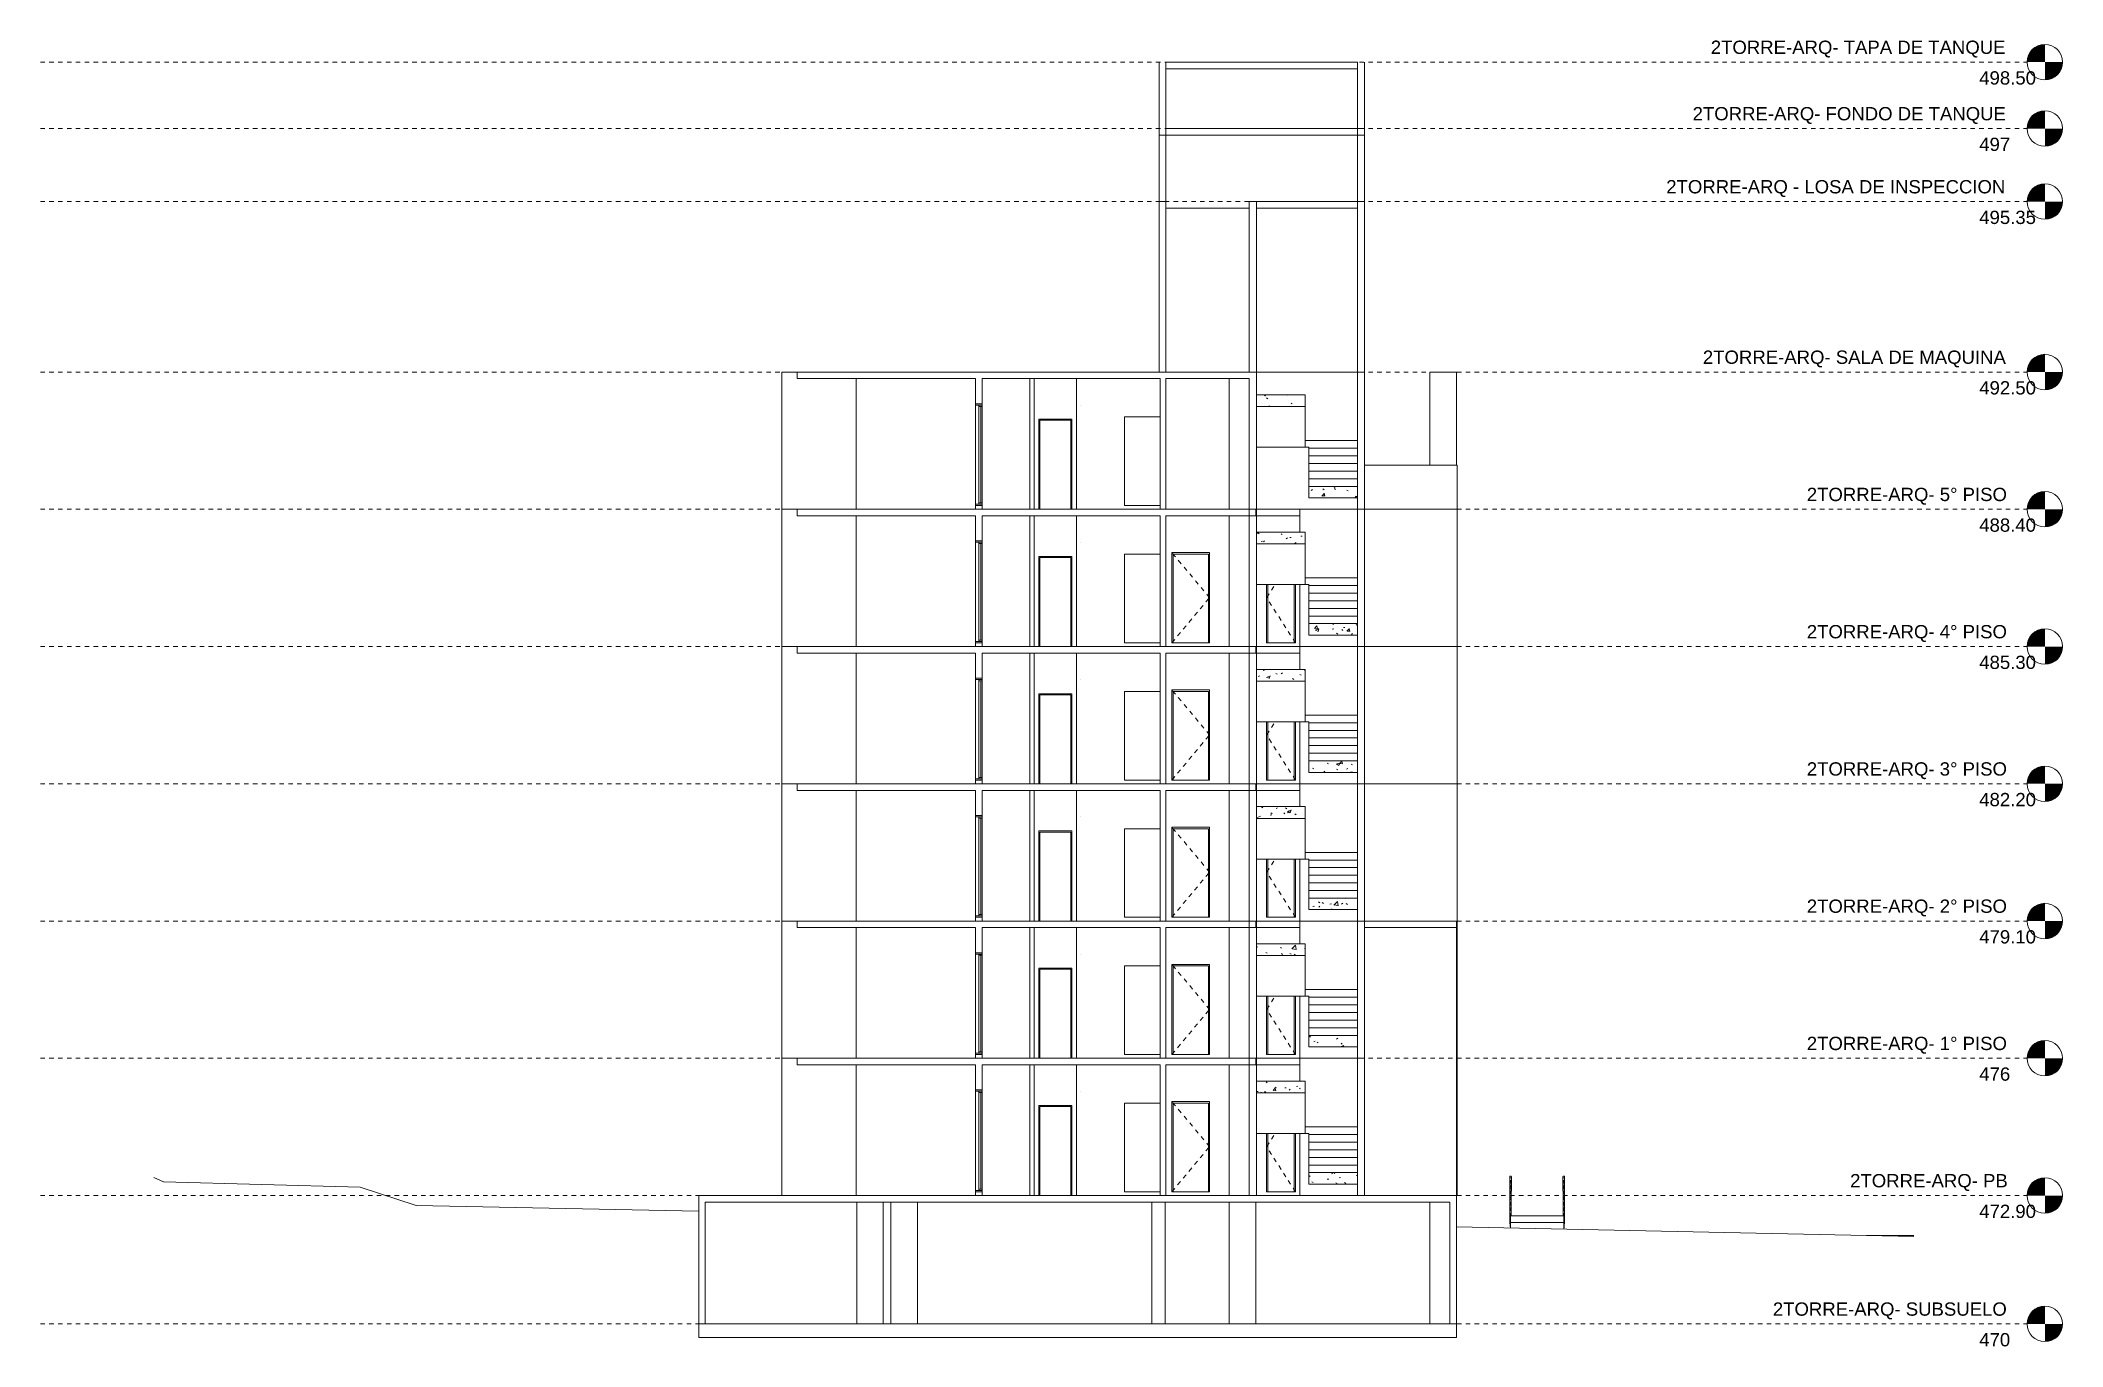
# Model space of a CAD drawing. Header units: millimetres. Extents: x 539 to 842, y -453 to -96.
# Drawn here: x 543.03 to 588.71, y -314.34 to -284.84 of the extents above; entities that cross this region are included whole.
import ezdxf

# ---------------------------------------------------------------- set-up
doc = ezdxf.new("R2010")
doc.units = ezdxf.units.MM
doc.header["$LTSCALE"] = 0.1
doc.linetypes.add('Dash', pattern=[0.006, 0.003, -0.003])
doc.linetypes.add('HIDDEN', pattern=[0.375, 0.25, -0.125])
doc.layers.get('0').update_dxf_attribs({"lineweight": 5})
doc.styles.add('Arial', font='arial.ttf', dxfattribs={"height": 0.245883})

msp = doc.modelspace()

# ---------------------------------------------------------------- texts
at = {"color": 8, "lineweight": 18, "char_height": 0.3, "attachment_point": 1, "style": 'Arial'}
for s, insert, width in [('2TORRE-ARQ- TAPA DE TANQUE', (580.761, -284.847), 8.19325), ('498.50', (586.826, -285.539), 0.86582), ('2TORRE-ARQ- FONDO DE TANQUE', (580.351, -286.347), 8.69029), ('497', (586.826, -287.039), 0.86582), ('2TORRE-ARQ - LOSA DE INSPECCION', (579.755, -287.997), 9.41181), ('495.35', (586.826, -288.689), 0.86582), ('2TORRE-ARQ- SALA DE MAQUINA', (580.582, -291.847), 8.4097), ('492.50', (586.826, -292.539), 0.86582), ('2TORRE-ARQ- 5° PISO', (582.93, -294.947), 5.56371), ('488.40', (586.826, -295.639), 0.86582), ('2TORRE-ARQ- 4° PISO', (582.93, -298.047), 5.56371), ('485.30', (586.826, -298.739), 0.86582), ('2TORRE-ARQ- 3° PISO', (582.93, -301.147), 5.56371), ('482.20', (586.826, -301.839), 0.86582), ('2TORRE-ARQ- 2° PISO', (582.93, -304.247), 5.56371), ('479.10', (586.826, -304.939), 0.86582), ('2TORRE-ARQ- 1° PISO', (582.93, -307.347), 5.56371), ('476', (586.826, -308.039), 0.86582), ('2TORRE-ARQ- PB', (583.909, -310.447), 4.37721), ('472.90', (586.826, -311.139), 0.86582), ('2TORRE-ARQ- SUBSUELO', (582.163, -313.347), 6.49367), ('470', (586.826, -314.039), 0.86582)]:
    msp.add_mtext(s, dxfattribs=dict(at, insert=insert, width=width))

# ---------------------------------------------------------------- blocks, each defined once
blk = doc.blocks.new('Level - M_Level Head - Circle-46083-Section 5')
h = blk.add_hatch(color=8)
edge = h.paths.add_edge_path(flags=0)
edge.add_line((24.474, 472.9), (24.074, 472.9))
edge.add_arc((24.474, 472.9), 0.4, 90, 180, ccw=False)
edge.add_line((24.474, 473.3), (24.474, 472.9))
h = blk.add_hatch(color=8)
edge = h.paths.add_edge_path(flags=0)
edge.add_line((24.474, 472.5), (24.474, 472.9))
edge.add_line((24.474, 472.9), (24.874, 472.9))
edge.add_arc((24.474, 472.9), 0.4, -90, 0, ccw=False)
at = {"color": 8}
blk.add_circle((24.474, 472.9), 0.4, dxfattribs=at)

# ---------------------------------------------------------------- linework, layer by layer
at = {"color": 8, "linetype": 'HIDDEN', "lineweight": 18}
for p, q in [((543.027, -285.332), (587.908, -285.332)), ((543.027, -286.832), (587.908, -286.832)), ((543.027, -288.482), (587.908, -288.482)), ((543.027, -292.332), (587.908, -292.332)), ((543.027, -295.432), (587.908, -295.432)), ((543.027, -298.532), (587.908, -298.532)), ((543.027, -301.632), (587.908, -301.632)), ((543.027, -304.732), (587.908, -304.732)), ((543.027, -307.832), (587.908, -307.832)), ((543.027, -310.932), (587.908, -310.932)), ((543.027, -313.832), (587.908, -313.832))]:
    msp.add_line(p, q, dxfattribs=at)
at = {"color": 8, "lineweight": 18}
for p, q in [((568.296, -285.332), (568.296, -292.332)), ((568.453, -285.332), (568.453, -288.632)), ((568.453, -285.332), (572.781, -285.332)), ((568.453, -285.482), (568.453, -285.332)), ((572.781, -285.482), (568.453, -285.482)), ((572.781, -285.332), (572.781, -295.432)), ((572.781, -285.332), (572.781, -285.482)), ((572.941, -295.432), (572.941, -285.332)), ((568.296, -286.982), (568.296, -286.832)), ((568.453, -286.832), (572.941, -286.832)), ((572.941, -286.832), (572.941, -286.982)), ((572.941, -286.982), (568.296, -286.982)), ((568.453, -288.482), (568.296, -288.482)), ((568.453, -292.332), (568.453, -288.482)), ((568.453, -288.632), (570.334, -288.632)), ((570.496, -288.482), (570.334, -288.482)), ((570.334, -288.482), (570.334, -292.332)), ((570.496, -310.932), (570.496, -288.482)), ((572.781, -288.482), (570.496, -288.482)), ((570.496, -288.632), (572.781, -288.632)), ((572.941, -288.482), (572.781, -288.482)), ((560.125, -292.332), (559.776, -292.332)), ((559.776, -292.332), (559.776, -295.432)), ((570.334, -292.332), (560.125, -292.332)), ((560.125, -292.332), (560.125, -292.482)), ((570.334, -292.332), (570.496, -292.332)), ((570.496, -292.332), (572.781, -292.332)), ((572.941, -292.332), (572.781, -292.332)), ((574.417, -292.332), (575.017, -292.332)), ((574.417, -294.432), (574.417, -292.332)), ((575.017, -294.432), (575.017, -292.332)), ((560.125, -292.482), (564.147, -292.482)), ((561.453, -292.482), (561.453, -295.432)), ((564.147, -292.482), (564.147, -293.047)), ((564.303, -293.047), (564.303, -292.482)), ((564.303, -292.482), (568.32, -292.482)), ((565.378, -295.432), (565.378, -292.482)), ((565.478, -292.482), (565.478, -295.432)), ((566.429, -295.432), (566.429, -292.482)), ((568.32, -292.482), (568.32, -295.432)), ((568.453, -295.432), (568.453, -292.482)), ((568.453, -292.482), (570.334, -292.482)), ((569.881, -295.432), (569.881, -292.482)), ((570.334, -292.482), (570.334, -310.932)), ((564.147, -293.047), (564.303, -293.047)), ((564.147, -293.047), (564.147, -293.077)), ((564.303, -293.047), (564.147, -293.047)), ((564.147, -293.077), (564.303, -293.077)), ((564.147, -295.317), (564.147, -293.077)), ((564.225, -293.077), (564.225, -293.107)), ((564.303, -293.077), (564.225, -293.077)), ((564.225, -293.107), (564.303, -293.107)), ((564.225, -295.287), (564.225, -293.107)), ((564.27, -293.107), (564.255, -293.107)), ((564.27, -295.287), (564.27, -293.107)), ((564.303, -293.077), (564.303, -293.047)), ((564.303, -293.107), (564.303, -293.077)), ((564.303, -295.287), (564.303, -293.107)), ((566.527, -293.082), (566.53, -293.082)), ((571.596, -292.848), (570.496, -292.848)), ((570.496, -292.848), (570.496, -293.114)), ((570.496, -293.114), (571.596, -293.114)), ((571.596, -293.114), (571.596, -292.848)), ((571.596, -293.114), (571.596, -293.197)), ((571.596, -293.197), (571.596, -293.369)), ((565.579, -295.432), (565.579, -293.397)), ((565.579, -293.397), (566.329, -293.397)), ((566.329, -293.397), (565.579, -293.397)), ((565.579, -295.432), (565.579, -293.397)), ((565.604, -293.422), (565.604, -295.432)), ((565.604, -293.422), (566.304, -293.422)), ((566.304, -295.432), (566.304, -293.422)), ((566.329, -293.397), (566.329, -295.432)), ((566.329, -293.397), (566.329, -295.432)), ((568.319, -293.347), (567.52, -293.347)), ((567.52, -293.347), (567.52, -295.347)), ((568.319, -293.312), (568.319, -295.347)), ((568.453, -293.312), (568.453, -295.347)), ((571.596, -293.369), (571.596, -293.541)), ((571.596, -293.541), (571.596, -293.713)), ((571.596, -293.713), (571.596, -293.886)), ((571.596, -294.032), (570.496, -294.032)), ((571.596, -293.882), (571.681, -293.882)), ((571.596, -293.886), (571.596, -294.032)), ((571.596, -294.032), (571.681, -294.032)), ((571.681, -293.882), (572.781, -293.882)), ((571.681, -294.054), (571.681, -294.032)), ((571.681, -294.226), (571.681, -294.054)), ((571.681, -294.054), (572.781, -294.054)), ((571.681, -294.398), (571.681, -294.226)), ((571.681, -294.226), (572.781, -294.226)), ((571.681, -294.571), (571.681, -294.398)), ((571.681, -294.398), (572.781, -294.398)), ((571.681, -294.743), (571.681, -294.571)), ((571.681, -294.571), (572.781, -294.571)), ((575.032, -294.432), (572.941, -294.432)), ((575.032, -294.432), (575.032, -295.432)), ((571.681, -294.915), (571.681, -294.743)), ((571.681, -294.743), (572.781, -294.743)), ((572.781, -294.915), (571.681, -294.915)), ((571.681, -294.915), (571.681, -295.174)), ((572.781, -295.174), (572.781, -294.915)), ((559.776, -295.432), (559.776, -310.932)), ((560.125, -295.432), (559.776, -295.432)), ((570.334, -295.432), (560.125, -295.432)), ((560.125, -295.432), (560.125, -295.582)), ((564.147, -295.317), (564.147, -295.347)), ((564.303, -295.317), (564.147, -295.317)), ((564.147, -295.347), (564.147, -295.432)), ((564.303, -295.347), (564.147, -295.347)), ((564.147, -295.347), (564.303, -295.347)), ((564.225, -295.287), (564.225, -295.317)), ((564.303, -295.287), (564.225, -295.287)), ((564.225, -295.317), (564.303, -295.317)), ((564.255, -295.287), (564.27, -295.287)), ((564.303, -295.317), (564.303, -295.287)), ((564.303, -295.347), (564.303, -295.317)), ((564.303, -295.432), (564.303, -295.347)), ((567.52, -295.347), (568.319, -295.347)), ((567.52, -295.347), (568.319, -295.347)), ((570.496, -295.432), (570.334, -295.432)), ((570.481, -295.582), (570.481, -295.432)), ((572.781, -295.432), (570.496, -295.432)), ((571.478, -295.432), (571.478, -295.948)), ((571.681, -295.174), (572.781, -295.174)), ((572.781, -295.432), (572.781, -310.932)), ((572.941, -295.432), (572.781, -295.432)), ((572.941, -310.932), (572.941, -295.432)), ((575.032, -295.432), (572.941, -295.432)), ((575.032, -295.432), (575.032, -310.932)), ((560.125, -295.582), (564.147, -295.582)), ((561.453, -295.582), (561.453, -298.532)), ((564.147, -295.582), (564.147, -296.147)), ((564.303, -296.147), (564.303, -295.582)), ((564.303, -295.582), (568.32, -295.582)), ((565.378, -298.532), (565.378, -295.582)), ((565.478, -295.582), (565.478, -298.532)), ((566.429, -298.532), (566.429, -295.582)), ((568.32, -295.582), (568.32, -298.532)), ((568.453, -298.532), (568.453, -295.582)), ((568.453, -295.582), (570.481, -295.582)), ((569.881, -298.532), (569.881, -295.582)), ((571.478, -295.582), (570.496, -295.582)), ((571.596, -295.948), (570.496, -295.948)), ((570.496, -295.948), (570.496, -296.214)), ((571.596, -296.214), (571.596, -295.948)), ((564.147, -296.147), (564.303, -296.147)), ((564.147, -296.147), (564.147, -296.177)), ((564.303, -296.147), (564.147, -296.147)), ((564.147, -296.177), (564.303, -296.177)), ((564.147, -298.417), (564.147, -296.177)), ((564.225, -296.177), (564.225, -296.207)), ((564.303, -296.177), (564.225, -296.177)), ((564.225, -296.207), (564.303, -296.207)), ((564.225, -298.387), (564.225, -296.207)), ((564.27, -296.207), (564.255, -296.207)), ((564.27, -298.387), (564.27, -296.207)), ((564.303, -296.177), (564.303, -296.147)), ((564.303, -296.207), (564.303, -296.177)), ((564.303, -298.387), (564.303, -296.207)), ((566.527, -296.182), (566.53, -296.182)), ((568.319, -296.447), (567.52, -296.447)), ((567.52, -296.447), (567.52, -298.447)), ((568.319, -296.412), (568.319, -298.447)), ((568.453, -296.412), (568.453, -298.447)), ((569.438, -296.412), (568.588, -296.412)), ((568.588, -296.412), (568.588, -298.447)), ((568.613, -298.447), (568.613, -296.447)), ((568.613, -296.447), (569.413, -296.447)), ((569.413, -296.447), (569.413, -298.447)), ((569.438, -298.447), (569.438, -296.412)), ((570.496, -296.214), (571.596, -296.214)), ((571.596, -296.214), (571.596, -296.297)), ((571.596, -296.297), (571.596, -296.469)), ((571.596, -296.469), (571.596, -296.641)), ((565.579, -298.532), (565.579, -296.497)), ((565.579, -296.497), (566.329, -296.497)), ((566.329, -296.497), (565.579, -296.497)), ((565.579, -298.532), (565.579, -296.497)), ((565.604, -296.522), (565.604, -298.532)), ((565.604, -296.522), (566.304, -296.522)), ((566.304, -298.532), (566.304, -296.522)), ((566.329, -296.497), (566.329, -298.532)), ((566.329, -296.497), (566.329, -298.532)), ((571.596, -296.641), (571.596, -296.813)), ((571.596, -296.813), (571.596, -296.986)), ((571.596, -297.132), (570.496, -297.132)), ((570.727, -298.447), (570.727, -297.132)), ((570.752, -298.447), (570.752, -297.132)), ((571.352, -297.132), (571.352, -298.447)), ((571.377, -297.132), (571.377, -298.447)), ((571.475, -297.132), (571.475, -298.532)), ((571.596, -296.982), (571.681, -296.982)), ((571.596, -296.986), (571.596, -297.132)), ((571.596, -297.132), (571.681, -297.132)), ((571.681, -296.982), (572.781, -296.982)), ((571.681, -297.154), (571.681, -297.132)), ((571.681, -297.326), (571.681, -297.154)), ((571.681, -297.154), (572.781, -297.154)), ((571.681, -297.498), (571.681, -297.326)), ((571.681, -297.326), (572.781, -297.326)), ((571.681, -297.671), (571.681, -297.498)), ((571.681, -297.498), (572.781, -297.498)), ((571.681, -297.843), (571.681, -297.671)), ((571.681, -297.671), (572.781, -297.671)), ((571.681, -298.015), (571.681, -297.843)), ((571.681, -297.843), (572.781, -297.843)), ((572.781, -298.015), (571.681, -298.015)), ((571.681, -298.015), (571.681, -298.274)), ((571.681, -298.274), (572.781, -298.274)), ((572.781, -298.274), (572.781, -298.015)), ((560.125, -298.532), (559.776, -298.532)), ((570.334, -298.532), (560.125, -298.532)), ((560.125, -298.532), (560.125, -298.682)), ((560.125, -298.682), (564.147, -298.682)), ((561.453, -298.682), (561.453, -301.632)), ((564.147, -298.417), (564.147, -298.447)), ((564.303, -298.417), (564.147, -298.417)), ((564.147, -298.447), (564.147, -298.532)), ((564.303, -298.447), (564.147, -298.447)), ((564.147, -298.447), (564.303, -298.447)), ((564.147, -298.682), (564.147, -299.247)), ((564.225, -298.387), (564.225, -298.417)), ((564.303, -298.387), (564.225, -298.387)), ((564.225, -298.417), (564.303, -298.417)), ((564.255, -298.387), (564.27, -298.387)), ((564.303, -298.417), (564.303, -298.387)), ((564.303, -298.447), (564.303, -298.417)), ((564.303, -298.532), (564.303, -298.447)), ((564.303, -299.247), (564.303, -298.682)), ((564.303, -298.682), (568.32, -298.682)), ((565.378, -301.632), (565.378, -298.682)), ((565.478, -298.682), (565.478, -301.632)), ((566.429, -301.632), (566.429, -298.682)), ((567.52, -298.447), (568.319, -298.447)), ((567.52, -298.447), (568.319, -298.447)), ((568.32, -298.682), (568.32, -301.632)), ((568.453, -301.632), (568.453, -298.682)), ((568.453, -298.682), (570.481, -298.682)), ((568.588, -298.447), (568.613, -298.447)), ((569.413, -298.447), (568.613, -298.447)), ((569.413, -298.447), (569.438, -298.447)), ((569.881, -301.632), (569.881, -298.682)), ((570.496, -298.532), (570.334, -298.532)), ((570.481, -298.682), (570.481, -298.532)), ((570.496, -298.532), (571.475, -298.532)), ((571.478, -298.682), (570.496, -298.682)), ((570.752, -298.447), (570.727, -298.447)), ((570.784, -298.447), (570.752, -298.447)), ((571.377, -298.447), (570.784, -298.447)), ((570.784, -298.447), (571.352, -298.447)), ((571.475, -298.532), (572.781, -298.532)), ((571.478, -298.532), (571.478, -299.048)), ((572.941, -298.532), (572.781, -298.532)), ((575.032, -298.532), (572.941, -298.532)), ((571.596, -299.048), (570.496, -299.048)), ((570.496, -299.048), (570.496, -299.314)), ((571.596, -299.314), (571.596, -299.048)), ((564.147, -299.247), (564.303, -299.247)), ((564.147, -299.247), (564.147, -299.277)), ((564.303, -299.247), (564.147, -299.247)), ((564.147, -299.277), (564.303, -299.277)), ((564.147, -301.517), (564.147, -299.277)), ((564.225, -299.277), (564.225, -299.307)), ((564.303, -299.277), (564.225, -299.277)), ((564.225, -299.307), (564.303, -299.307)), ((564.225, -301.487), (564.225, -299.307)), ((564.27, -299.307), (564.255, -299.307)), ((564.27, -301.487), (564.27, -299.307)), ((564.303, -299.277), (564.303, -299.247)), ((564.303, -299.307), (564.303, -299.277)), ((564.303, -301.487), (564.303, -299.307)), ((565.579, -301.632), (565.579, -299.597)), ((565.579, -299.597), (566.329, -299.597)), ((566.329, -299.597), (565.579, -299.597)), ((565.579, -301.632), (565.579, -299.597)), ((565.604, -299.622), (565.604, -301.632)), ((565.604, -299.622), (566.304, -299.622)), ((566.304, -301.632), (566.304, -299.622)), ((566.329, -299.597), (566.329, -301.632)), ((566.329, -299.597), (566.329, -301.632)), ((566.527, -299.282), (566.53, -299.282)), ((568.319, -299.547), (567.52, -299.547)), ((567.52, -299.547), (567.52, -301.547)), ((568.319, -299.512), (568.319, -301.547)), ((568.453, -299.512), (568.453, -301.547)), ((569.438, -299.512), (568.588, -299.512)), ((568.588, -299.512), (568.588, -301.547)), ((568.613, -301.547), (568.613, -299.547)), ((568.613, -299.547), (569.413, -299.547)), ((569.413, -299.547), (569.413, -301.547)), ((569.438, -301.547), (569.438, -299.512)), ((570.496, -299.314), (571.596, -299.314)), ((571.596, -299.314), (571.596, -299.397)), ((571.596, -299.397), (571.596, -299.569)), ((571.596, -299.569), (571.596, -299.741)), ((571.596, -299.741), (571.596, -299.913)), ((571.596, -299.913), (571.596, -300.086)), ((571.596, -300.082), (571.681, -300.082)), ((571.596, -300.086), (571.596, -300.232)), ((571.681, -300.082), (572.781, -300.082)), ((571.596, -300.232), (570.496, -300.232)), ((570.727, -301.547), (570.727, -300.232)), ((570.752, -301.547), (570.752, -300.232)), ((571.352, -300.232), (571.352, -301.547)), ((571.377, -300.232), (571.377, -301.547)), ((571.475, -300.232), (571.475, -301.632)), ((571.596, -300.232), (571.681, -300.232)), ((571.681, -300.254), (571.681, -300.232)), ((571.681, -300.426), (571.681, -300.254)), ((571.681, -300.254), (572.781, -300.254)), ((571.681, -300.598), (571.681, -300.426)), ((571.681, -300.426), (572.781, -300.426)), ((571.681, -300.771), (571.681, -300.598)), ((571.681, -300.598), (572.781, -300.598)), ((571.681, -300.943), (571.681, -300.771)), ((571.681, -300.771), (572.781, -300.771)), ((571.681, -301.115), (571.681, -300.943)), ((571.681, -300.943), (572.781, -300.943)), ((564.225, -301.487), (564.225, -301.517)), ((564.303, -301.487), (564.225, -301.487)), ((564.255, -301.487), (564.27, -301.487)), ((564.303, -301.517), (564.303, -301.487)), ((572.781, -301.115), (571.681, -301.115)), ((571.681, -301.115), (571.681, -301.374)), ((571.681, -301.374), (572.781, -301.374)), ((572.781, -301.374), (572.781, -301.115)), ((560.125, -301.632), (559.776, -301.632)), ((570.334, -301.632), (560.125, -301.632)), ((560.125, -301.632), (560.125, -301.782)), ((560.125, -301.782), (564.147, -301.782)), ((561.453, -301.782), (561.453, -304.732)), ((564.147, -301.517), (564.147, -301.547)), ((564.303, -301.517), (564.147, -301.517)), ((564.147, -301.547), (564.147, -301.632)), ((564.303, -301.547), (564.147, -301.547)), ((564.147, -301.547), (564.303, -301.547)), ((564.147, -301.782), (564.147, -302.347)), ((564.225, -301.517), (564.303, -301.517)), ((564.303, -301.547), (564.303, -301.517)), ((564.303, -301.632), (564.303, -301.547)), ((564.303, -302.347), (564.303, -301.782)), ((564.303, -301.782), (568.32, -301.782)), ((565.378, -304.732), (565.378, -301.782)), ((565.478, -301.782), (565.478, -304.732)), ((566.429, -304.732), (566.429, -301.782)), ((567.52, -301.547), (568.319, -301.547)), ((567.52, -301.547), (568.319, -301.547)), ((568.32, -301.782), (568.32, -304.732)), ((568.453, -304.732), (568.453, -301.782)), ((568.453, -301.782), (570.481, -301.782)), ((568.588, -301.547), (568.613, -301.547)), ((569.413, -301.547), (568.613, -301.547)), ((569.413, -301.547), (569.438, -301.547)), ((569.881, -304.732), (569.881, -301.782)), ((570.334, -301.632), (570.496, -301.632)), ((570.481, -301.782), (570.481, -301.632)), ((570.496, -301.632), (571.475, -301.632)), ((571.478, -301.782), (570.496, -301.782)), ((570.752, -301.547), (570.727, -301.547)), ((570.784, -301.547), (570.752, -301.547)), ((571.377, -301.547), (570.784, -301.547)), ((570.784, -301.547), (571.352, -301.547)), ((571.475, -301.632), (572.781, -301.632)), ((571.478, -301.632), (571.478, -302.148)), ((572.941, -301.632), (572.781, -301.632)), ((575.032, -301.632), (572.941, -301.632)), ((564.147, -302.347), (564.303, -302.347)), ((564.147, -302.347), (564.147, -302.377)), ((564.303, -302.347), (564.147, -302.347)), ((564.147, -302.377), (564.303, -302.377)), ((564.147, -304.617), (564.147, -302.377)), ((564.225, -302.377), (564.225, -302.407)), ((564.303, -302.377), (564.225, -302.377)), ((564.225, -302.407), (564.303, -302.407)), ((564.225, -304.587), (564.225, -302.407)), ((564.27, -302.407), (564.255, -302.407)), ((564.27, -304.587), (564.27, -302.407)), ((564.303, -302.377), (564.303, -302.347)), ((564.303, -302.407), (564.303, -302.377)), ((564.303, -304.587), (564.303, -302.407)), ((566.527, -302.382), (566.53, -302.382)), ((571.596, -302.148), (570.496, -302.148)), ((570.496, -302.148), (570.496, -302.414)), ((571.596, -302.414), (571.596, -302.148)), ((565.579, -304.732), (565.579, -302.697)), ((565.579, -302.697), (566.329, -302.697)), ((566.329, -302.697), (565.579, -302.697)), ((565.579, -304.732), (565.579, -302.697)), ((565.604, -302.722), (565.604, -304.732)), ((565.604, -302.722), (566.304, -302.722)), ((566.304, -304.732), (566.304, -302.722)), ((566.329, -302.697), (566.329, -304.732)), ((566.329, -302.697), (566.329, -304.732)), ((568.319, -302.647), (567.52, -302.647)), ((567.52, -302.647), (567.52, -304.647)), ((568.319, -302.612), (568.319, -304.647)), ((568.453, -302.612), (568.453, -304.647)), ((569.438, -302.612), (568.588, -302.612)), ((568.588, -302.612), (568.588, -304.647)), ((568.613, -304.647), (568.613, -302.647)), ((568.613, -302.647), (569.413, -302.647)), ((569.413, -302.647), (569.413, -304.647)), ((569.438, -304.647), (569.438, -302.612)), ((570.496, -302.414), (571.596, -302.414)), ((571.596, -302.414), (571.596, -302.497)), ((571.596, -302.497), (571.596, -302.669)), ((571.596, -302.669), (571.596, -302.841)), ((571.596, -302.841), (571.596, -303.013)), ((571.596, -303.013), (571.596, -303.186)), ((571.596, -303.182), (571.681, -303.182)), ((571.596, -303.186), (571.596, -303.332)), ((571.681, -303.182), (572.781, -303.182)), ((571.596, -303.332), (570.496, -303.332)), ((570.727, -304.647), (570.727, -303.332)), ((570.752, -304.647), (570.752, -303.332)), ((571.352, -303.332), (571.352, -304.647)), ((571.377, -303.332), (571.377, -304.647)), ((571.475, -303.332), (571.475, -304.732)), ((571.596, -303.332), (571.681, -303.332)), ((571.681, -303.354), (571.681, -303.332)), ((571.681, -303.526), (571.681, -303.354)), ((571.681, -303.354), (572.781, -303.354)), ((571.681, -303.698), (571.681, -303.526)), ((571.681, -303.526), (572.781, -303.526)), ((571.681, -303.871), (571.681, -303.698)), ((571.681, -303.698), (572.781, -303.698)), ((571.681, -304.043), (571.681, -303.871)), ((571.681, -303.871), (572.781, -303.871)), ((571.681, -304.215), (571.681, -304.043)), ((571.681, -304.043), (572.781, -304.043)), ((572.781, -304.215), (571.681, -304.215)), ((571.681, -304.215), (571.681, -304.474)), ((572.781, -304.474), (572.781, -304.215)), ((564.147, -304.617), (564.147, -304.647)), ((564.303, -304.617), (564.147, -304.617)), ((564.147, -304.647), (564.147, -304.732)), ((564.303, -304.647), (564.147, -304.647)), ((564.147, -304.647), (564.303, -304.647)), ((564.225, -304.587), (564.225, -304.617)), ((564.303, -304.587), (564.225, -304.587)), ((564.225, -304.617), (564.303, -304.617)), ((564.255, -304.587), (564.27, -304.587)), ((564.303, -304.617), (564.303, -304.587)), ((564.303, -304.647), (564.303, -304.617)), ((564.303, -304.732), (564.303, -304.647)), ((567.52, -304.647), (568.319, -304.647)), ((567.52, -304.647), (568.319, -304.647)), ((568.588, -304.647), (568.613, -304.647)), ((569.413, -304.647), (568.613, -304.647)), ((569.413, -304.647), (569.438, -304.647)), ((570.752, -304.647), (570.727, -304.647)), ((570.784, -304.647), (570.752, -304.647)), ((571.377, -304.647), (570.784, -304.647)), ((570.784, -304.647), (571.352, -304.647)), ((571.681, -304.474), (572.781, -304.474)), ((560.125, -304.732), (559.776, -304.732)), ((570.334, -304.732), (560.125, -304.732)), ((560.125, -304.732), (560.125, -304.882)), ((560.125, -304.882), (564.147, -304.882)), ((561.453, -304.882), (561.453, -307.832)), ((564.147, -304.882), (564.147, -305.447)), ((564.303, -305.447), (564.303, -304.882)), ((564.303, -304.882), (568.32, -304.882)), ((565.378, -307.832), (565.378, -304.882)), ((565.478, -304.882), (565.478, -307.832)), ((566.429, -307.832), (566.429, -304.882)), ((568.32, -304.882), (568.32, -307.832)), ((568.453, -307.832), (568.453, -304.882)), ((568.453, -304.882), (570.481, -304.882)), ((569.881, -307.832), (569.881, -304.882)), ((570.496, -304.732), (570.334, -304.732)), ((570.481, -304.882), (570.481, -304.732)), ((570.496, -304.732), (571.475, -304.732)), ((571.478, -304.882), (570.496, -304.882)), ((571.475, -304.732), (572.781, -304.732)), ((571.478, -304.732), (571.478, -305.248)), ((572.941, -304.732), (572.781, -304.732)), ((575.017, -304.732), (572.941, -304.732)), ((572.941, -304.882), (575.017, -304.882)), ((575.017, -304.732), (575.032, -304.732)), ((575.017, -304.882), (575.017, -304.732)), ((575.017, -310.932), (575.017, -304.882)), ((564.147, -305.447), (564.303, -305.447)), ((564.147, -305.447), (564.147, -305.477)), ((564.303, -305.447), (564.147, -305.447)), ((564.147, -305.477), (564.303, -305.477)), ((564.147, -307.717), (564.147, -305.477)), ((564.225, -305.477), (564.225, -305.507)), ((564.303, -305.477), (564.225, -305.477)), ((564.225, -305.507), (564.303, -305.507)), ((564.225, -307.687), (564.225, -305.507)), ((564.27, -305.507), (564.255, -305.507)), ((564.27, -307.687), (564.27, -305.507)), ((564.303, -305.477), (564.303, -305.447)), ((564.303, -305.507), (564.303, -305.477)), ((564.303, -307.687), (564.303, -305.507)), ((566.527, -305.482), (566.53, -305.482)), ((571.596, -305.248), (570.496, -305.248)), ((570.496, -305.248), (570.496, -305.514)), ((570.496, -305.514), (571.596, -305.514)), ((571.596, -305.514), (571.596, -305.248)), ((571.596, -305.514), (571.596, -305.597)), ((571.596, -305.597), (571.596, -305.769)), ((565.579, -307.832), (565.579, -305.797)), ((565.579, -305.797), (566.329, -305.797)), ((566.329, -305.797), (565.579, -305.797)), ((565.579, -307.832), (565.579, -305.797)), ((565.604, -305.822), (565.604, -307.832)), ((565.604, -305.822), (566.304, -305.822)), ((566.304, -307.832), (566.304, -305.822)), ((566.329, -305.797), (566.329, -307.832)), ((566.329, -305.797), (566.329, -307.832)), ((568.319, -305.747), (567.52, -305.747)), ((567.52, -305.747), (567.52, -307.747)), ((568.319, -305.712), (568.319, -307.747)), ((568.453, -305.712), (568.453, -307.747)), ((569.438, -305.712), (568.588, -305.712)), ((568.588, -305.712), (568.588, -307.747)), ((568.613, -307.747), (568.613, -305.747)), ((568.613, -305.747), (569.413, -305.747)), ((569.413, -305.747), (569.413, -307.747)), ((569.438, -307.747), (569.438, -305.712)), ((571.596, -305.769), (571.596, -305.941)), ((571.596, -305.941), (571.596, -306.113)), ((571.596, -306.432), (570.496, -306.432)), ((570.727, -307.747), (570.727, -306.432)), ((570.752, -307.747), (570.752, -306.432)), ((571.352, -306.432), (571.352, -307.747)), ((571.377, -306.432), (571.377, -307.747)), ((571.475, -306.432), (571.475, -308.348)), ((571.596, -306.113), (571.596, -306.286)), ((571.596, -306.282), (571.681, -306.282)), ((571.596, -306.286), (571.596, -306.432)), ((571.596, -306.432), (571.681, -306.432)), ((571.681, -306.282), (572.781, -306.282)), ((571.681, -306.454), (571.681, -306.432)), ((571.681, -306.626), (571.681, -306.454)), ((571.681, -306.454), (572.781, -306.454)), ((571.681, -306.798), (571.681, -306.626)), ((571.681, -306.626), (572.781, -306.626)), ((571.681, -306.971), (571.681, -306.798)), ((571.681, -306.798), (572.781, -306.798)), ((571.681, -307.143), (571.681, -306.971)), ((571.681, -306.971), (572.781, -306.971)), ((571.681, -307.315), (571.681, -307.143)), ((571.681, -307.143), (572.781, -307.143)), ((572.781, -307.315), (571.681, -307.315)), ((571.681, -307.315), (571.681, -307.574)), ((572.781, -307.574), (572.781, -307.315)), ((560.125, -307.832), (559.776, -307.832)), ((570.334, -307.832), (560.125, -307.832)), ((560.125, -307.832), (560.125, -307.982)), ((564.147, -307.717), (564.147, -307.747)), ((564.303, -307.717), (564.147, -307.717)), ((564.147, -307.747), (564.147, -307.832)), ((564.303, -307.747), (564.147, -307.747)), ((564.147, -307.747), (564.303, -307.747)), ((564.225, -307.687), (564.225, -307.717)), ((564.303, -307.687), (564.225, -307.687)), ((564.225, -307.717), (564.303, -307.717)), ((564.255, -307.687), (564.27, -307.687)), ((564.303, -307.717), (564.303, -307.687)), ((564.303, -307.747), (564.303, -307.717)), ((564.303, -307.832), (564.303, -307.747)), ((567.52, -307.747), (568.319, -307.747)), ((567.52, -307.747), (568.319, -307.747)), ((568.588, -307.747), (568.613, -307.747)), ((569.413, -307.747), (568.613, -307.747)), ((569.413, -307.747), (569.438, -307.747)), ((570.334, -307.832), (570.496, -307.832)), ((570.481, -307.982), (570.481, -307.832)), ((570.496, -307.832), (571.475, -307.832)), ((570.752, -307.747), (570.727, -307.747)), ((570.784, -307.747), (570.752, -307.747)), ((571.377, -307.747), (570.784, -307.747)), ((570.784, -307.747), (571.352, -307.747)), ((572.781, -307.832), (571.475, -307.832)), ((571.681, -307.574), (572.781, -307.574)), ((572.941, -307.832), (572.781, -307.832)), ((575.017, -307.832), (575.032, -307.832)), ((560.125, -307.982), (564.147, -307.982)), ((561.453, -307.982), (561.453, -310.932)), ((564.147, -307.982), (564.147, -308.547)), ((564.303, -308.547), (564.303, -307.982)), ((564.303, -307.982), (568.32, -307.982)), ((565.378, -310.932), (565.378, -307.982)), ((565.478, -307.982), (565.478, -310.932)), ((566.429, -310.932), (566.429, -307.982)), ((568.32, -307.982), (568.32, -310.932)), ((568.453, -310.932), (568.453, -307.982)), ((568.453, -307.982), (570.481, -307.982)), ((569.881, -310.932), (569.881, -307.982)), ((571.475, -307.982), (570.496, -307.982)), ((571.596, -308.348), (570.496, -308.348)), ((570.496, -308.348), (570.496, -308.614)), ((571.596, -308.614), (571.596, -308.348)), ((564.147, -308.547), (564.303, -308.547)), ((564.147, -308.547), (564.147, -308.577)), ((564.303, -308.547), (564.147, -308.547)), ((564.147, -308.577), (564.303, -308.577)), ((564.147, -310.817), (564.147, -308.577)), ((564.225, -308.577), (564.225, -308.607)), ((564.303, -308.577), (564.225, -308.577)), ((564.225, -308.607), (564.303, -308.607)), ((564.225, -310.787), (564.225, -308.607)), ((564.27, -308.607), (564.255, -308.607)), ((564.27, -310.787), (564.27, -308.607)), ((564.303, -308.577), (564.303, -308.547)), ((564.303, -308.607), (564.303, -308.577)), ((564.303, -310.787), (564.303, -308.607)), ((566.527, -308.582), (566.53, -308.582)), ((570.496, -308.614), (571.596, -308.614)), ((571.596, -308.614), (571.596, -308.697)), ((571.596, -308.697), (571.596, -308.869)), ((565.579, -310.932), (565.579, -308.897)), ((565.579, -308.897), (566.329, -308.897)), ((566.329, -308.897), (565.579, -308.897)), ((565.579, -310.932), (565.579, -308.897)), ((565.604, -308.922), (565.604, -310.932)), ((565.604, -308.922), (566.304, -308.922)), ((566.304, -310.932), (566.304, -308.922)), ((566.329, -308.897), (566.329, -310.932)), ((566.329, -308.897), (566.329, -310.932)), ((568.319, -308.847), (567.52, -308.847)), ((567.52, -308.847), (567.52, -310.847)), ((568.319, -308.812), (568.319, -310.847)), ((568.453, -308.812), (568.453, -310.847)), ((569.438, -308.812), (568.588, -308.812)), ((568.588, -308.812), (568.588, -310.847)), ((568.613, -310.847), (568.613, -308.847)), ((568.613, -308.847), (569.413, -308.847)), ((569.413, -308.847), (569.413, -310.847)), ((569.438, -310.847), (569.438, -308.812)), ((571.596, -308.869), (571.596, -309.041)), ((571.596, -309.041), (571.596, -309.213)), ((571.596, -309.213), (571.596, -309.386)), ((571.596, -309.532), (570.496, -309.532)), ((570.727, -310.847), (570.727, -309.532)), ((570.752, -310.847), (570.752, -309.532)), ((571.352, -309.532), (571.352, -310.847)), ((571.377, -309.532), (571.377, -310.847)), ((571.475, -309.532), (571.475, -310.932)), ((571.596, -309.382), (571.681, -309.382)), ((571.596, -309.386), (571.596, -309.532)), ((571.596, -309.532), (571.681, -309.532)), ((571.681, -309.382), (572.781, -309.382)), ((571.681, -309.554), (571.681, -309.532)), ((571.681, -309.726), (571.681, -309.554)), ((571.681, -309.554), (572.781, -309.554)), ((571.681, -309.898), (571.681, -309.726)), ((571.681, -309.726), (572.781, -309.726)), ((571.681, -310.071), (571.681, -309.898)), ((571.681, -309.898), (572.781, -309.898)), ((571.681, -310.243), (571.681, -310.071)), ((571.681, -310.071), (572.781, -310.071)), ((545.807, -310.62), (545.585, -310.526)), ((550.247, -310.746), (545.807, -310.62)), ((545.807, -310.62), (550.247, -310.746)), ((545.811, -310.621), (545.807, -310.62)), ((571.681, -310.415), (571.681, -310.243)), ((571.681, -310.243), (572.781, -310.243)), ((572.781, -310.415), (571.681, -310.415)), ((571.681, -310.415), (571.681, -310.674)), ((572.781, -310.674), (572.781, -310.415)), ((576.221, -310.503), (576.219, -310.508)), ((576.219, -310.508), (576.219, -310.513)), ((576.219, -310.513), (576.219, -310.817)), ((576.219, -310.513), (576.219, -310.517)), ((576.219, -310.517), (576.221, -310.522)), ((576.224, -310.499), (576.221, -310.503)), ((576.221, -310.522), (576.224, -310.526)), ((576.227, -310.496), (576.224, -310.499)), ((576.224, -310.526), (576.227, -310.529)), ((576.225, -310.626), (576.224, -310.629)), ((576.224, -310.629), (576.224, -310.633)), ((576.224, -310.633), (576.224, -310.758)), ((576.224, -310.633), (576.224, -310.636)), ((576.227, -310.623), (576.225, -310.626)), ((576.226, -310.624), (576.226, -310.597)), ((576.231, -310.494), (576.227, -310.496)), ((576.227, -310.529), (576.231, -310.531)), ((576.23, -310.62), (576.227, -310.623)), ((576.233, -310.618), (576.23, -310.62)), ((576.236, -310.493), (576.231, -310.494)), ((576.231, -310.531), (576.236, -310.532)), ((576.237, -310.618), (576.233, -310.618)), ((576.241, -310.493), (576.236, -310.493)), ((576.236, -310.532), (576.241, -310.532)), ((576.24, -310.618), (576.237, -310.618)), ((576.244, -310.618), (576.24, -310.618)), ((576.246, -310.494), (576.241, -310.493)), ((576.241, -310.532), (576.246, -310.531)), ((576.247, -310.62), (576.244, -310.618)), ((576.25, -310.496), (576.246, -310.494)), ((576.246, -310.531), (576.25, -310.529)), ((576.25, -310.623), (576.247, -310.62)), ((576.254, -310.499), (576.25, -310.496)), ((576.25, -310.529), (576.254, -310.526)), ((576.252, -310.626), (576.25, -310.623)), ((576.251, -310.597), (576.251, -310.624)), ((576.253, -310.629), (576.252, -310.626)), ((576.254, -310.633), (576.253, -310.629)), ((576.253, -310.636), (576.254, -310.633)), ((576.256, -310.503), (576.254, -310.499)), ((576.254, -310.526), (576.256, -310.522)), ((576.254, -310.758), (576.254, -310.633)), ((576.258, -310.508), (576.256, -310.503)), ((576.256, -310.522), (576.258, -310.517)), ((576.259, -310.513), (576.258, -310.508)), ((576.258, -310.517), (576.259, -310.513)), ((576.259, -310.817), (576.259, -310.513)), ((577.421, -310.503), (577.419, -310.508)), ((577.419, -310.508), (577.419, -310.513)), ((577.419, -310.513), (577.419, -310.817)), ((577.419, -310.513), (577.419, -310.517)), ((577.419, -310.517), (577.421, -310.522)), ((577.424, -310.499), (577.421, -310.503)), ((577.421, -310.522), (577.424, -310.526)), ((577.427, -310.496), (577.424, -310.499)), ((577.424, -310.526), (577.427, -310.529)), ((577.425, -310.626), (577.424, -310.629)), ((577.424, -310.629), (577.424, -310.633)), ((577.424, -310.633), (577.424, -310.758)), ((577.424, -310.633), (577.424, -310.636)), ((577.427, -310.623), (577.425, -310.626)), ((577.426, -310.597), (577.426, -310.624)), ((577.431, -310.494), (577.427, -310.496)), ((577.427, -310.529), (577.431, -310.531)), ((577.43, -310.62), (577.427, -310.623)), ((577.433, -310.618), (577.43, -310.62)), ((577.436, -310.493), (577.431, -310.494)), ((577.431, -310.531), (577.436, -310.532)), ((577.437, -310.618), (577.433, -310.618)), ((577.441, -310.493), (577.436, -310.493)), ((577.436, -310.532), (577.441, -310.532)), ((577.44, -310.618), (577.437, -310.618)), ((577.444, -310.618), (577.44, -310.618)), ((577.446, -310.494), (577.441, -310.493)), ((577.441, -310.532), (577.446, -310.531)), ((577.447, -310.62), (577.444, -310.618)), ((577.45, -310.496), (577.446, -310.494)), ((577.446, -310.531), (577.45, -310.529)), ((577.45, -310.623), (577.447, -310.62)), ((577.454, -310.499), (577.45, -310.496)), ((577.45, -310.529), (577.454, -310.526)), ((577.452, -310.626), (577.45, -310.623)), ((577.451, -310.624), (577.451, -310.597)), ((577.453, -310.629), (577.452, -310.626)), ((577.454, -310.633), (577.453, -310.629)), ((577.453, -310.636), (577.454, -310.633)), ((577.456, -310.503), (577.454, -310.499)), ((577.454, -310.526), (577.456, -310.522)), ((577.454, -310.758), (577.454, -310.633)), ((577.458, -310.508), (577.456, -310.503)), ((577.456, -310.522), (577.458, -310.517)), ((577.459, -310.513), (577.458, -310.508)), ((577.458, -310.517), (577.459, -310.513)), ((577.459, -310.817), (577.459, -310.513)), ((550.247, -310.746), (551.516, -311.155)), ((575.017, -310.932), (557.897, -310.932)), ((557.897, -310.932), (557.897, -311.082)), ((557.897, -311.082), (557.897, -313.832)), ((558.047, -313.832), (558.047, -311.082)), ((558.047, -311.082), (574.867, -311.082)), ((561.468, -313.832), (561.468, -311.082)), ((562.068, -313.832), (562.068, -311.082)), ((562.24, -313.832), (562.24, -311.082)), ((562.84, -313.832), (562.84, -311.082)), ((564.147, -310.817), (564.147, -310.847)), ((564.303, -310.817), (564.147, -310.817)), ((564.147, -310.847), (564.147, -310.932)), ((564.303, -310.847), (564.147, -310.847)), ((564.147, -310.847), (564.303, -310.847)), ((564.147, -310.932), (564.303, -310.932)), ((564.225, -310.787), (564.225, -310.817)), ((564.303, -310.787), (564.225, -310.787)), ((564.225, -310.817), (564.303, -310.817)), ((564.255, -310.787), (564.27, -310.787)), ((564.303, -310.817), (564.303, -310.787)), ((564.303, -310.847), (564.303, -310.817)), ((564.303, -310.932), (564.303, -310.847)), ((567.52, -310.847), (568.319, -310.847)), ((567.52, -310.847), (568.319, -310.847)), ((568.136, -313.832), (568.136, -311.082)), ((568.32, -310.932), (568.453, -310.932)), ((568.436, -313.832), (568.436, -311.082)), ((568.588, -310.847), (568.613, -310.847)), ((569.413, -310.847), (568.613, -310.847)), ((569.413, -310.847), (569.438, -310.847)), ((569.881, -313.832), (569.881, -311.082)), ((570.334, -310.932), (570.496, -310.932)), ((570.481, -313.832), (570.481, -311.082)), ((570.752, -310.847), (570.727, -310.847)), ((570.784, -310.847), (570.752, -310.847)), ((571.377, -310.847), (570.784, -310.847)), ((570.784, -310.847), (571.352, -310.847)), ((571.681, -310.674), (572.781, -310.674)), ((572.781, -310.932), (572.941, -310.932)), ((574.417, -313.832), (574.417, -311.082)), ((574.867, -311.082), (574.867, -313.832)), ((575.032, -310.932), (575.017, -310.932)), ((575.017, -311.082), (575.017, -310.932)), ((575.017, -313.832), (575.017, -311.082)), ((576.219, -310.822), (576.219, -310.817)), ((576.221, -310.827), (576.219, -310.822)), ((576.223, -310.83), (576.221, -310.827)), ((576.224, -310.636), (576.225, -310.639)), ((576.225, -310.751), (576.224, -310.754)), ((576.224, -310.754), (576.224, -310.758)), ((576.224, -310.758), (576.224, -310.883)), ((576.224, -310.758), (576.224, -310.761)), ((576.224, -310.761), (576.225, -310.764)), ((576.225, -310.876), (576.224, -310.879)), ((576.224, -310.879), (576.224, -310.883)), ((576.224, -310.883), (576.224, -311.006)), ((576.224, -310.883), (576.224, -310.886)), ((576.224, -310.886), (576.225, -310.889)), ((576.225, -311.001), (576.224, -311.004)), ((576.224, -311.004), (576.224, -311.008)), ((576.224, -311.008), (576.224, -311.133)), ((576.224, -311.008), (576.224, -311.011)), ((576.224, -311.011), (576.225, -311.014)), ((576.225, -310.639), (576.227, -310.642)), ((576.227, -310.748), (576.225, -310.751)), ((576.225, -310.764), (576.227, -310.767)), ((576.227, -310.873), (576.225, -310.876)), ((576.225, -310.889), (576.227, -310.892)), ((576.227, -310.998), (576.225, -311.001)), ((576.225, -311.014), (576.227, -311.017)), ((576.226, -310.749), (576.226, -310.704)), ((576.226, -310.874), (576.226, -310.829)), ((576.226, -310.999), (576.226, -310.954)), ((576.226, -311.124), (576.226, -311.079)), ((576.227, -310.642), (576.23, -310.645)), ((576.23, -310.745), (576.227, -310.748)), ((576.227, -310.767), (576.23, -310.77)), ((576.23, -310.87), (576.227, -310.873)), ((576.227, -310.892), (576.23, -310.895)), ((576.23, -310.995), (576.227, -310.998)), ((576.227, -311.017), (576.23, -311.02)), ((576.23, -310.645), (576.233, -310.647)), ((576.233, -310.743), (576.23, -310.745)), ((576.23, -310.77), (576.233, -310.772)), ((576.233, -310.868), (576.23, -310.87)), ((576.23, -310.895), (576.233, -310.897)), ((576.233, -310.993), (576.23, -310.995)), ((576.23, -311.02), (576.233, -311.022)), ((576.233, -310.647), (576.237, -310.647)), ((576.237, -310.743), (576.233, -310.743)), ((576.233, -310.772), (576.237, -310.772)), ((576.237, -310.868), (576.233, -310.868)), ((576.233, -310.897), (576.237, -310.897)), ((576.237, -310.993), (576.233, -310.993)), ((576.233, -311.022), (576.237, -311.022)), ((576.237, -310.647), (576.24, -310.647)), ((576.24, -310.743), (576.237, -310.743)), ((576.237, -310.772), (576.24, -310.772)), ((576.24, -310.868), (576.237, -310.868)), ((576.237, -310.897), (576.24, -310.897)), ((576.24, -310.993), (576.237, -310.993)), ((576.237, -311.022), (576.24, -311.022)), ((576.24, -310.647), (576.244, -310.647)), ((576.244, -310.743), (576.24, -310.743)), ((576.24, -310.772), (576.244, -310.772)), ((576.244, -310.868), (576.24, -310.868)), ((576.24, -310.897), (576.244, -310.897)), ((576.244, -310.993), (576.24, -310.993)), ((576.24, -311.022), (576.244, -311.022)), ((576.244, -310.647), (576.247, -310.645)), ((576.247, -310.745), (576.244, -310.743)), ((576.244, -310.772), (576.247, -310.77)), ((576.247, -310.87), (576.244, -310.868)), ((576.244, -310.897), (576.247, -310.895)), ((576.247, -310.995), (576.244, -310.993)), ((576.244, -311.022), (576.247, -311.02)), ((576.247, -310.645), (576.25, -310.642)), ((576.25, -310.748), (576.247, -310.745)), ((576.247, -310.77), (576.25, -310.767)), ((576.25, -310.873), (576.247, -310.87)), ((576.247, -310.895), (576.25, -310.892)), ((576.25, -310.998), (576.247, -310.995)), ((576.247, -311.02), (576.25, -311.017)), ((576.25, -310.642), (576.252, -310.639)), ((576.252, -310.751), (576.25, -310.748)), ((576.25, -310.767), (576.252, -310.764)), ((576.252, -310.876), (576.25, -310.873)), ((576.25, -310.892), (576.252, -310.889)), ((576.252, -311.001), (576.25, -310.998)), ((576.25, -311.017), (576.252, -311.014)), ((576.251, -310.704), (576.251, -310.749)), ((576.251, -310.829), (576.251, -310.874)), ((576.251, -310.954), (576.251, -310.999)), ((576.251, -311.079), (576.251, -311.124)), ((576.252, -310.639), (576.253, -310.636)), ((576.253, -310.754), (576.252, -310.751)), ((576.252, -310.764), (576.253, -310.761)), ((576.253, -310.879), (576.252, -310.876)), ((576.252, -310.889), (576.253, -310.886)), ((576.253, -311.004), (576.252, -311.001)), ((576.252, -311.014), (576.253, -311.011)), ((576.254, -310.758), (576.253, -310.754)), ((576.253, -310.761), (576.254, -310.758)), ((576.254, -310.883), (576.253, -310.879)), ((576.253, -310.886), (576.254, -310.883)), ((576.254, -311.008), (576.253, -311.004)), ((576.253, -311.011), (576.254, -311.008)), ((576.254, -310.883), (576.254, -310.758)), ((576.256, -310.827), (576.254, -310.83)), ((576.254, -311.006), (576.254, -310.883)), ((576.254, -311.133), (576.254, -311.008)), ((576.258, -310.822), (576.256, -310.827)), ((576.259, -310.817), (576.258, -310.822)), ((577.419, -310.822), (577.419, -310.817)), ((577.421, -310.827), (577.419, -310.822)), ((577.423, -310.83), (577.421, -310.827)), ((577.424, -310.636), (577.425, -310.639)), ((577.425, -310.751), (577.424, -310.754)), ((577.424, -310.754), (577.424, -310.758)), ((577.424, -310.758), (577.424, -310.883)), ((577.424, -310.758), (577.424, -310.761)), ((577.424, -310.761), (577.425, -310.764)), ((577.425, -310.876), (577.424, -310.879)), ((577.424, -310.879), (577.424, -310.883)), ((577.424, -310.883), (577.424, -311.006)), ((577.424, -310.883), (577.424, -310.886)), ((577.424, -310.886), (577.425, -310.889)), ((577.425, -311.001), (577.424, -311.004)), ((577.424, -311.004), (577.424, -311.008)), ((577.424, -311.008), (577.424, -311.133)), ((577.424, -311.008), (577.424, -311.011)), ((577.424, -311.011), (577.425, -311.014)), ((577.425, -310.639), (577.427, -310.642)), ((577.427, -310.748), (577.425, -310.751)), ((577.425, -310.764), (577.427, -310.767)), ((577.427, -310.873), (577.425, -310.876)), ((577.425, -310.889), (577.427, -310.892)), ((577.427, -310.998), (577.425, -311.001)), ((577.425, -311.014), (577.427, -311.017)), ((577.426, -310.704), (577.426, -310.749)), ((577.426, -310.829), (577.426, -310.874)), ((577.426, -310.954), (577.426, -310.999)), ((577.426, -311.079), (577.426, -311.124)), ((577.427, -310.642), (577.43, -310.645)), ((577.43, -310.745), (577.427, -310.748)), ((577.427, -310.767), (577.43, -310.77)), ((577.43, -310.87), (577.427, -310.873)), ((577.427, -310.892), (577.43, -310.895)), ((577.43, -310.995), (577.427, -310.998)), ((577.427, -311.017), (577.43, -311.02)), ((577.43, -310.645), (577.433, -310.647)), ((577.433, -310.743), (577.43, -310.745)), ((577.43, -310.77), (577.433, -310.772)), ((577.433, -310.868), (577.43, -310.87)), ((577.43, -310.895), (577.433, -310.897)), ((577.433, -310.993), (577.43, -310.995)), ((577.43, -311.02), (577.433, -311.022)), ((577.433, -310.647), (577.437, -310.647)), ((577.437, -310.743), (577.433, -310.743)), ((577.433, -310.772), (577.437, -310.772)), ((577.437, -310.868), (577.433, -310.868)), ((577.433, -310.897), (577.437, -310.897)), ((577.437, -310.993), (577.433, -310.993)), ((577.433, -311.022), (577.437, -311.022)), ((577.437, -310.647), (577.44, -310.647)), ((577.44, -310.743), (577.437, -310.743)), ((577.437, -310.772), (577.44, -310.772)), ((577.44, -310.868), (577.437, -310.868)), ((577.437, -310.897), (577.44, -310.897)), ((577.44, -310.993), (577.437, -310.993)), ((577.437, -311.022), (577.44, -311.022)), ((577.44, -310.647), (577.444, -310.647)), ((577.444, -310.743), (577.44, -310.743)), ((577.44, -310.772), (577.444, -310.772)), ((577.444, -310.868), (577.44, -310.868)), ((577.44, -310.897), (577.444, -310.897)), ((577.444, -310.993), (577.44, -310.993)), ((577.44, -311.022), (577.444, -311.022)), ((577.444, -310.647), (577.447, -310.645)), ((577.447, -310.745), (577.444, -310.743)), ((577.444, -310.772), (577.447, -310.77)), ((577.447, -310.87), (577.444, -310.868)), ((577.444, -310.897), (577.447, -310.895)), ((577.447, -310.995), (577.444, -310.993)), ((577.444, -311.022), (577.447, -311.02)), ((577.447, -310.645), (577.45, -310.642)), ((577.45, -310.748), (577.447, -310.745)), ((577.447, -310.77), (577.45, -310.767)), ((577.45, -310.873), (577.447, -310.87)), ((577.447, -310.895), (577.45, -310.892)), ((577.45, -310.998), (577.447, -310.995)), ((577.447, -311.02), (577.45, -311.017)), ((577.45, -310.642), (577.452, -310.639)), ((577.452, -310.751), (577.45, -310.748)), ((577.45, -310.767), (577.452, -310.764)), ((577.452, -310.876), (577.45, -310.873)), ((577.45, -310.892), (577.452, -310.889)), ((577.452, -311.001), (577.45, -310.998)), ((577.45, -311.017), (577.452, -311.014)), ((577.451, -310.749), (577.451, -310.704)), ((577.451, -310.874), (577.451, -310.829)), ((577.451, -310.999), (577.451, -310.954)), ((577.451, -311.124), (577.451, -311.079)), ((577.452, -310.639), (577.453, -310.636)), ((577.453, -310.754), (577.452, -310.751)), ((577.452, -310.764), (577.453, -310.761)), ((577.453, -310.879), (577.452, -310.876)), ((577.452, -310.889), (577.453, -310.886)), ((577.453, -311.004), (577.452, -311.001)), ((577.452, -311.014), (577.453, -311.011)), ((577.454, -310.758), (577.453, -310.754)), ((577.453, -310.761), (577.454, -310.758)), ((577.454, -310.883), (577.453, -310.879)), ((577.453, -310.886), (577.454, -310.883)), ((577.454, -311.008), (577.453, -311.004)), ((577.453, -311.011), (577.454, -311.008)), ((577.454, -310.883), (577.454, -310.758)), ((577.456, -310.827), (577.454, -310.83)), ((577.454, -311.006), (577.454, -310.883)), ((577.454, -311.133), (577.454, -311.008)), ((577.458, -310.822), (577.456, -310.827)), ((577.459, -310.817), (577.458, -310.822)), ((551.516, -311.155), (557.897, -311.286)), ((576.225, -311.126), (576.224, -311.129)), ((576.224, -311.129), (576.224, -311.133)), ((576.224, -311.133), (576.224, -311.258)), ((576.224, -311.133), (576.224, -311.136)), ((576.224, -311.136), (576.225, -311.139)), ((576.225, -311.251), (576.224, -311.254)), ((576.224, -311.254), (576.224, -311.258)), ((576.224, -311.258), (576.224, -311.562)), ((576.224, -311.258), (576.224, -311.261)), ((576.224, -311.261), (576.225, -311.264)), ((576.227, -311.123), (576.225, -311.126)), ((576.225, -311.139), (576.227, -311.142)), ((576.227, -311.248), (576.225, -311.251)), ((576.225, -311.264), (576.227, -311.267)), ((576.226, -311.249), (576.226, -311.204)), ((576.226, -311.457), (576.226, -311.329)), ((576.226, -311.537), (576.226, -311.457)), ((576.226, -311.617), (576.226, -311.537)), ((576.23, -311.12), (576.227, -311.123)), ((576.227, -311.142), (576.23, -311.145)), ((576.23, -311.245), (576.227, -311.248)), ((576.227, -311.267), (576.23, -311.27)), ((576.233, -311.118), (576.23, -311.12)), ((576.23, -311.145), (576.233, -311.147)), ((576.233, -311.243), (576.23, -311.245)), ((576.23, -311.27), (576.233, -311.272)), ((576.237, -311.118), (576.233, -311.118)), ((576.233, -311.147), (576.237, -311.147)), ((576.237, -311.243), (576.233, -311.243)), ((576.233, -311.272), (576.237, -311.272)), ((576.24, -311.118), (576.237, -311.118)), ((576.237, -311.147), (576.24, -311.147)), ((576.24, -311.243), (576.237, -311.243)), ((576.237, -311.272), (576.24, -311.272)), ((577.439, -311.392), (576.239, -311.392)), ((576.239, -311.392), (576.239, -311.543)), ((576.239, -311.543), (577.439, -311.543)), ((576.239, -311.543), (576.239, -311.655)), ((576.244, -311.118), (576.24, -311.118)), ((576.24, -311.147), (576.244, -311.147)), ((576.244, -311.243), (576.24, -311.243)), ((576.24, -311.272), (576.244, -311.272)), ((576.247, -311.12), (576.244, -311.118)), ((576.244, -311.147), (576.247, -311.145)), ((576.247, -311.245), (576.244, -311.243)), ((576.244, -311.272), (576.247, -311.27)), ((576.25, -311.123), (576.247, -311.12)), ((576.247, -311.145), (576.25, -311.142)), ((576.25, -311.248), (576.247, -311.245)), ((576.247, -311.27), (576.25, -311.267)), ((576.252, -311.126), (576.25, -311.123)), ((576.25, -311.142), (576.252, -311.139)), ((576.252, -311.251), (576.25, -311.248)), ((576.25, -311.267), (576.252, -311.264)), ((576.251, -311.204), (576.251, -311.249)), ((576.251, -311.329), (576.251, -311.392)), ((576.253, -311.129), (576.252, -311.126)), ((576.252, -311.139), (576.253, -311.136)), ((576.253, -311.254), (576.252, -311.251)), ((576.252, -311.264), (576.253, -311.261)), ((576.254, -311.133), (576.253, -311.129)), ((576.253, -311.136), (576.254, -311.133)), ((576.254, -311.258), (576.253, -311.254)), ((576.253, -311.261), (576.254, -311.258)), ((576.254, -311.258), (576.254, -311.133)), ((576.254, -311.392), (576.254, -311.258)), ((577.425, -311.126), (577.424, -311.129)), ((577.424, -311.129), (577.424, -311.133)), ((577.424, -311.133), (577.424, -311.258)), ((577.424, -311.133), (577.424, -311.136)), ((577.424, -311.136), (577.425, -311.139)), ((577.425, -311.251), (577.424, -311.254)), ((577.424, -311.254), (577.424, -311.258)), ((577.424, -311.258), (577.424, -311.392)), ((577.424, -311.258), (577.424, -311.261)), ((577.424, -311.261), (577.425, -311.264)), ((577.427, -311.123), (577.425, -311.126)), ((577.425, -311.139), (577.427, -311.142)), ((577.427, -311.248), (577.425, -311.251)), ((577.425, -311.264), (577.427, -311.267)), ((577.426, -311.204), (577.426, -311.249)), ((577.426, -311.329), (577.426, -311.392)), ((577.43, -311.12), (577.427, -311.123)), ((577.427, -311.142), (577.43, -311.145)), ((577.43, -311.245), (577.427, -311.248)), ((577.427, -311.267), (577.43, -311.27)), ((577.433, -311.118), (577.43, -311.12)), ((577.43, -311.145), (577.433, -311.147)), ((577.433, -311.243), (577.43, -311.245)), ((577.43, -311.27), (577.433, -311.272)), ((577.437, -311.118), (577.433, -311.118)), ((577.433, -311.147), (577.437, -311.147)), ((577.437, -311.243), (577.433, -311.243)), ((577.433, -311.272), (577.437, -311.272)), ((577.44, -311.118), (577.437, -311.118)), ((577.437, -311.147), (577.44, -311.147)), ((577.44, -311.243), (577.437, -311.243)), ((577.437, -311.272), (577.44, -311.272)), ((577.439, -311.543), (577.439, -311.392)), ((577.439, -311.677), (577.439, -311.543)), ((577.444, -311.118), (577.44, -311.118)), ((577.44, -311.147), (577.444, -311.147)), ((577.444, -311.243), (577.44, -311.243)), ((577.44, -311.272), (577.444, -311.272)), ((577.447, -311.12), (577.444, -311.118)), ((577.444, -311.147), (577.447, -311.145)), ((577.447, -311.245), (577.444, -311.243)), ((577.444, -311.272), (577.447, -311.27)), ((577.45, -311.123), (577.447, -311.12)), ((577.447, -311.145), (577.45, -311.142)), ((577.45, -311.248), (577.447, -311.245)), ((577.447, -311.27), (577.45, -311.267)), ((577.452, -311.126), (577.45, -311.123)), ((577.45, -311.142), (577.452, -311.139)), ((577.452, -311.251), (577.45, -311.248)), ((577.45, -311.267), (577.452, -311.264)), ((577.451, -311.249), (577.451, -311.204)), ((577.451, -311.457), (577.451, -311.329)), ((577.451, -311.537), (577.451, -311.457)), ((577.451, -311.617), (577.451, -311.537)), ((577.453, -311.129), (577.452, -311.126)), ((577.452, -311.139), (577.453, -311.136)), ((577.453, -311.254), (577.452, -311.251)), ((577.452, -311.264), (577.453, -311.261)), ((577.454, -311.133), (577.453, -311.129)), ((577.453, -311.136), (577.454, -311.133)), ((577.454, -311.258), (577.453, -311.254)), ((577.453, -311.261), (577.454, -311.258)), ((577.454, -311.258), (577.454, -311.133)), ((577.454, -311.562), (577.454, -311.258)), ((575.017, -311.64), (585.349, -311.854)), ((585.349, -311.854), (575.017, -311.64)), ((576.224, -311.566), (576.224, -311.562)), ((576.226, -311.569), (576.224, -311.566)), ((576.226, -311.636), (576.226, -311.617)), ((577.451, -311.661), (577.451, -311.617)), ((577.453, -311.566), (577.452, -311.569)), ((577.454, -311.562), (577.453, -311.566)), ((584.279, -311.832), (585.349, -311.832)), ((557.897, -313.832), (557.897, -314.136)), ((557.897, -313.832), (558.047, -313.832)), ((557.897, -314.136), (575.017, -314.136)), ((569.324, -314.137), (557.897, -314.137)), ((569.324, -314.137), (557.897, -314.137)), ((574.867, -313.832), (558.047, -313.832)), ((575.017, -314.137), (569.324, -314.137)), ((575.017, -314.137), (569.324, -314.137)), ((574.867, -313.832), (575.017, -313.832)), ((575.017, -314.136), (575.017, -313.832))]:
    msp.add_line(p, q, dxfattribs=at)
at = {"color": 8, "linetype": 'Continuous', "lineweight": 18}
for p, q in [((570.632, -292.849), (570.634, -292.848)), ((570.663, -292.848), (570.699, -292.872)), ((570.698, -292.874), (570.707, -292.848)), ((570.727, -292.915), (570.752, -292.938)), ((570.772, -293.114), (570.794, -293.097)), ((571.19, -292.848), (571.196, -292.852)), ((571.281, -293.053), (571.308, -293.032)), ((571.681, -295.078), (571.691, -295.087)), ((571.733, -295.009), (571.76, -294.988)), ((571.975, -295.134), (572.024, -295.076)), ((571.996, -294.974), (572.024, -294.992)), ((572.041, -295.134), (572.029, -295.07)), ((572.255, -294.937), (572.282, -294.916)), ((572.258, -294.962), (572.283, -294.985)), ((572.538, -294.997), (572.567, -295.015)), ((571.988, -295.125), (572.049, -295.13)), ((572.723, -295.174), (572.752, -295.139)), ((572.765, -295.174), (572.758, -295.134)), ((570.511, -295.963), (570.539, -295.981)), ((570.536, -295.962), (570.561, -295.985)), ((571.053, -295.986), (571.082, -296.004)), ((571.596, -296.009), (571.596, -296.01)), ((570.602, -296.158), (570.636, -296.154)), ((570.655, -296.165), (570.682, -296.144)), ((571.169, -296.1), (571.196, -296.079)), ((571.25, -296.073), (571.284, -296.068)), ((571.355, -296.214), (571.381, -296.187)), ((571.392, -296.214), (571.388, -296.183)), ((571.499, -296.04), (571.533, -296.036)), ((571.811, -298.124), (571.86, -298.066)), ((571.822, -298.118), (571.883, -298.123)), ((571.827, -298.165), (571.897, -298.138)), ((571.839, -298.159), (571.89, -298.193)), ((571.876, -298.126), (571.864, -298.062)), ((571.881, -298.126), (571.91, -298.144)), ((571.888, -298.194), (571.909, -298.132)), ((572.21, -298.137), (572.244, -298.133)), ((572.213, -298.015), (572.238, -298.031)), ((572.308, -298.229), (572.333, -298.252)), ((572.424, -298.149), (572.452, -298.168)), ((572.463, -298.104), (572.497, -298.099)), ((572.54, -298.188), (572.589, -298.129)), ((572.552, -298.182), (572.612, -298.187)), ((572.604, -298.19), (572.593, -298.126)), ((572.644, -298.257), (572.671, -298.237)), ((572.752, -298.036), (572.781, -298.054)), ((570.496, -299.146), (570.503, -299.152)), ((570.543, -299.212), (570.57, -299.191)), ((570.646, -299.073), (570.68, -299.069)), ((570.727, -299.229), (570.798, -299.202)), ((570.787, -299.258), (570.808, -299.196)), ((570.939, -299.138), (570.967, -299.157)), ((571.056, -299.147), (571.083, -299.126)), ((571.092, -299.048), (571.095, -299.051)), ((571.481, -299.161), (571.51, -299.18)), ((571.583, -299.071), (571.596, -299.061)), ((570.738, -299.223), (570.789, -299.257)), ((571.314, -299.251), (571.339, -299.274)), ((571.703, -301.115), (571.718, -301.116)), ((571.711, -301.119), (571.71, -301.115)), ((571.767, -301.278), (571.795, -301.297)), ((572.018, -301.369), (572.045, -301.349)), ((572.095, -301.165), (572.124, -301.183)), ((572.3, -301.191), (572.371, -301.164)), ((572.309, -301.301), (572.338, -301.32)), ((572.311, -301.188), (572.362, -301.222)), ((572.359, -301.222), (572.38, -301.16)), ((572.377, -301.178), (572.425, -301.12)), ((572.386, -301.175), (572.447, -301.18)), ((572.44, -301.183), (572.428, -301.119)), ((572.532, -301.304), (572.559, -301.284)), ((572.625, -301.369), (572.659, -301.364)), ((572.637, -301.188), (572.666, -301.206)), ((570.523, -302.392), (570.547, -302.414)), ((570.554, -302.372), (570.587, -302.367)), ((570.61, -302.154), (570.639, -302.172)), ((570.808, -302.338), (570.842, -302.334)), ((570.824, -302.29), (570.853, -302.309)), ((570.944, -302.194), (570.971, -302.173)), ((571.115, -302.291), (571.14, -302.314)), ((571.152, -302.177), (571.181, -302.195)), ((571.194, -302.287), (571.228, -302.283)), ((571.201, -302.255), (571.272, -302.228)), ((571.21, -302.252), (571.261, -302.286)), ((571.258, -302.286), (571.279, -302.224)), ((571.367, -302.314), (571.395, -302.332)), ((572.512, -304.215), (572.519, -304.221)), ((572.774, -304.218), (572.781, -304.215)), ((571.772, -304.402), (571.806, -304.397)), ((571.902, -304.3), (571.927, -304.323)), ((571.906, -304.416), (571.933, -304.396)), ((571.98, -304.317), (572.009, -304.335)), ((572.158, -304.351), (572.191, -304.347)), ((572.195, -304.453), (572.223, -304.472)), ((572.247, -304.374), (572.326, -304.291)), ((572.252, -304.368), (572.342, -304.382)), ((572.343, -304.387), (572.331, -304.291)), ((572.419, -304.351), (572.446, -304.331)), ((572.523, -304.34), (572.552, -304.358)), ((570.496, -305.307), (570.524, -305.324)), ((570.71, -305.442), (570.738, -305.461)), ((571.038, -305.329), (571.067, -305.347)), ((571.064, -305.465), (571.089, -305.488)), ((571.084, -305.514), (571.087, -305.511)), ((571.088, -305.514), (571.087, -305.512)), ((571.252, -305.466), (571.281, -305.484)), ((571.298, -305.363), (571.377, -305.281)), ((571.302, -305.358), (571.392, -305.372)), ((571.346, -305.504), (571.373, -305.483)), ((571.393, -305.376), (571.381, -305.28)), ((571.58, -305.352), (571.596, -305.362)), ((571.697, -307.334), (571.722, -307.357)), ((572.307, -307.398), (572.334, -307.378)), ((571.794, -307.463), (571.821, -307.443)), ((571.866, -307.469), (571.894, -307.487)), ((572.395, -307.571), (572.466, -307.544)), ((572.401, -307.573), (572.403, -307.574)), ((572.408, -307.492), (572.437, -307.51)), ((572.459, -307.574), (572.469, -307.544)), ((570.503, -308.585), (570.537, -308.581)), ((570.595, -308.595), (570.624, -308.613)), ((570.67, -308.614), (570.698, -308.586)), ((570.704, -308.614), (570.701, -308.586)), ((570.714, -308.365), (570.739, -308.388)), ((570.723, -308.614), (570.734, -308.606)), ((570.874, -308.56), (570.923, -308.501)), ((570.879, -308.561), (570.939, -308.567)), ((570.923, -308.481), (570.952, -308.5)), ((570.934, -308.568), (570.923, -308.504)), ((571.138, -308.502), (571.172, -308.497)), ((571.234, -308.551), (571.261, -308.53)), ((571.35, -308.614), (571.366, -308.608)), ((571.366, -308.614), (571.368, -308.608)), ((571.401, -308.467), (571.434, -308.463)), ((571.466, -308.504), (571.495, -308.523)), ((571.681, -310.511), (571.708, -310.49)), ((571.751, -310.621), (571.78, -310.639)), ((572.097, -310.566), (572.131, -310.562)), ((572.195, -310.445), (572.222, -310.425)), ((572.247, -310.415), (572.269, -310.435)), ((572.364, -310.531), (572.398, -310.527)), ((572.75, -310.48), (572.781, -310.476)), ((572.294, -310.644), (572.322, -310.663)), ((572.488, -310.636), (572.513, -310.659))]:
    msp.add_line(p, q, dxfattribs=at)
at = {"color": 8, "linetype": 'Dash', "lineweight": 18}
for p, q in [((569.438, -297.429), (568.588, -296.412)), ((570.727, -297.429), (570.918, -297.132)), ((568.588, -298.447), (569.438, -297.429)), ((571.377, -298.447), (570.727, -297.429)), ((569.438, -300.529), (568.588, -299.512)), ((568.588, -301.547), (569.438, -300.529)), ((570.727, -300.529), (570.918, -300.232)), ((571.377, -301.547), (570.727, -300.529)), ((569.438, -303.629), (568.588, -302.612)), ((568.588, -304.647), (569.438, -303.629)), ((570.727, -303.629), (570.918, -303.332)), ((571.377, -304.647), (570.727, -303.629)), ((569.438, -306.729), (568.588, -305.712)), ((570.727, -306.729), (570.918, -306.432)), ((568.588, -307.747), (569.438, -306.729)), ((571.377, -307.747), (570.727, -306.729)), ((569.438, -309.829), (568.588, -308.812)), ((570.727, -309.829), (570.918, -309.532)), ((568.588, -310.847), (569.438, -309.829)), ((571.377, -310.847), (570.727, -309.829))]:
    msp.add_line(p, q, dxfattribs=at)
at = {"color": 8, "lineweight": 18, "flags": 128}
for points in [[(576.226, -310.597), (576.227, -310.596), (576.231, -310.596), (576.236, -310.596), (576.241, -310.596), (576.246, -310.596), (576.25, -310.596), (576.251, -310.597)], [(577.451, -310.597), (577.45, -310.596), (577.446, -310.596), (577.441, -310.596), (577.436, -310.596), (577.431, -310.596), (577.427, -310.596), (577.426, -310.597)], [(576.239, -311.456), (576.236, -311.456), (576.231, -311.456), (576.227, -311.456), (576.226, -311.457)], [(576.226, -311.457), (576.227, -311.457), (576.231, -311.457), (576.236, -311.458), (576.239, -311.458)], [(576.239, -311.536), (576.236, -311.536), (576.231, -311.536), (576.227, -311.536), (576.226, -311.537)], [(576.226, -311.537), (576.227, -311.537), (576.231, -311.537), (576.236, -311.538), (576.239, -311.538)], [(577.439, -311.456), (577.441, -311.456), (577.446, -311.456), (577.45, -311.456), (577.451, -311.457)], [(577.451, -311.457), (577.45, -311.457), (577.446, -311.457), (577.441, -311.458), (577.439, -311.458)], [(577.439, -311.536), (577.441, -311.536), (577.446, -311.536), (577.45, -311.536), (577.451, -311.537)], [(577.451, -311.537), (577.45, -311.537), (577.446, -311.537), (577.441, -311.538), (577.439, -311.538)], [(576.239, -311.616), (576.236, -311.616), (576.231, -311.616), (576.227, -311.616), (576.226, -311.617)], [(576.226, -311.617), (576.227, -311.617), (576.231, -311.617), (576.236, -311.618), (576.239, -311.618)], [(577.439, -311.616), (577.441, -311.616), (577.446, -311.616), (577.45, -311.616), (577.451, -311.617)], [(577.451, -311.617), (577.45, -311.617), (577.446, -311.617), (577.441, -311.618), (577.439, -311.618)]]:
    msp.add_lwpolyline(points, dxfattribs=at)

# ---------------------------------------------------------------- block references
at = {"color": 8, "lineweight": 18}
for p in [(563.834, -758.232), (563.834, -759.732), (563.834, -761.382), (563.834, -765.232), (563.834, -768.332), (563.834, -771.432), (563.834, -774.532), (563.834, -777.632), (563.834, -780.732), (563.834, -783.832), (563.834, -786.732)]:
    msp.add_blockref('Level - M_Level Head - Circle-46083-Section 5', p, dxfattribs=at)

msp.set_redraw_order([(e.dxf.handle, doc.entitydb.next_handle()) for e in msp.query("TEXT MTEXT ATTDEF DIMENSION ARC_DIMENSION")])  # texts and dimensions are drawn at this point

doc.saveas('drawing.dxf')
